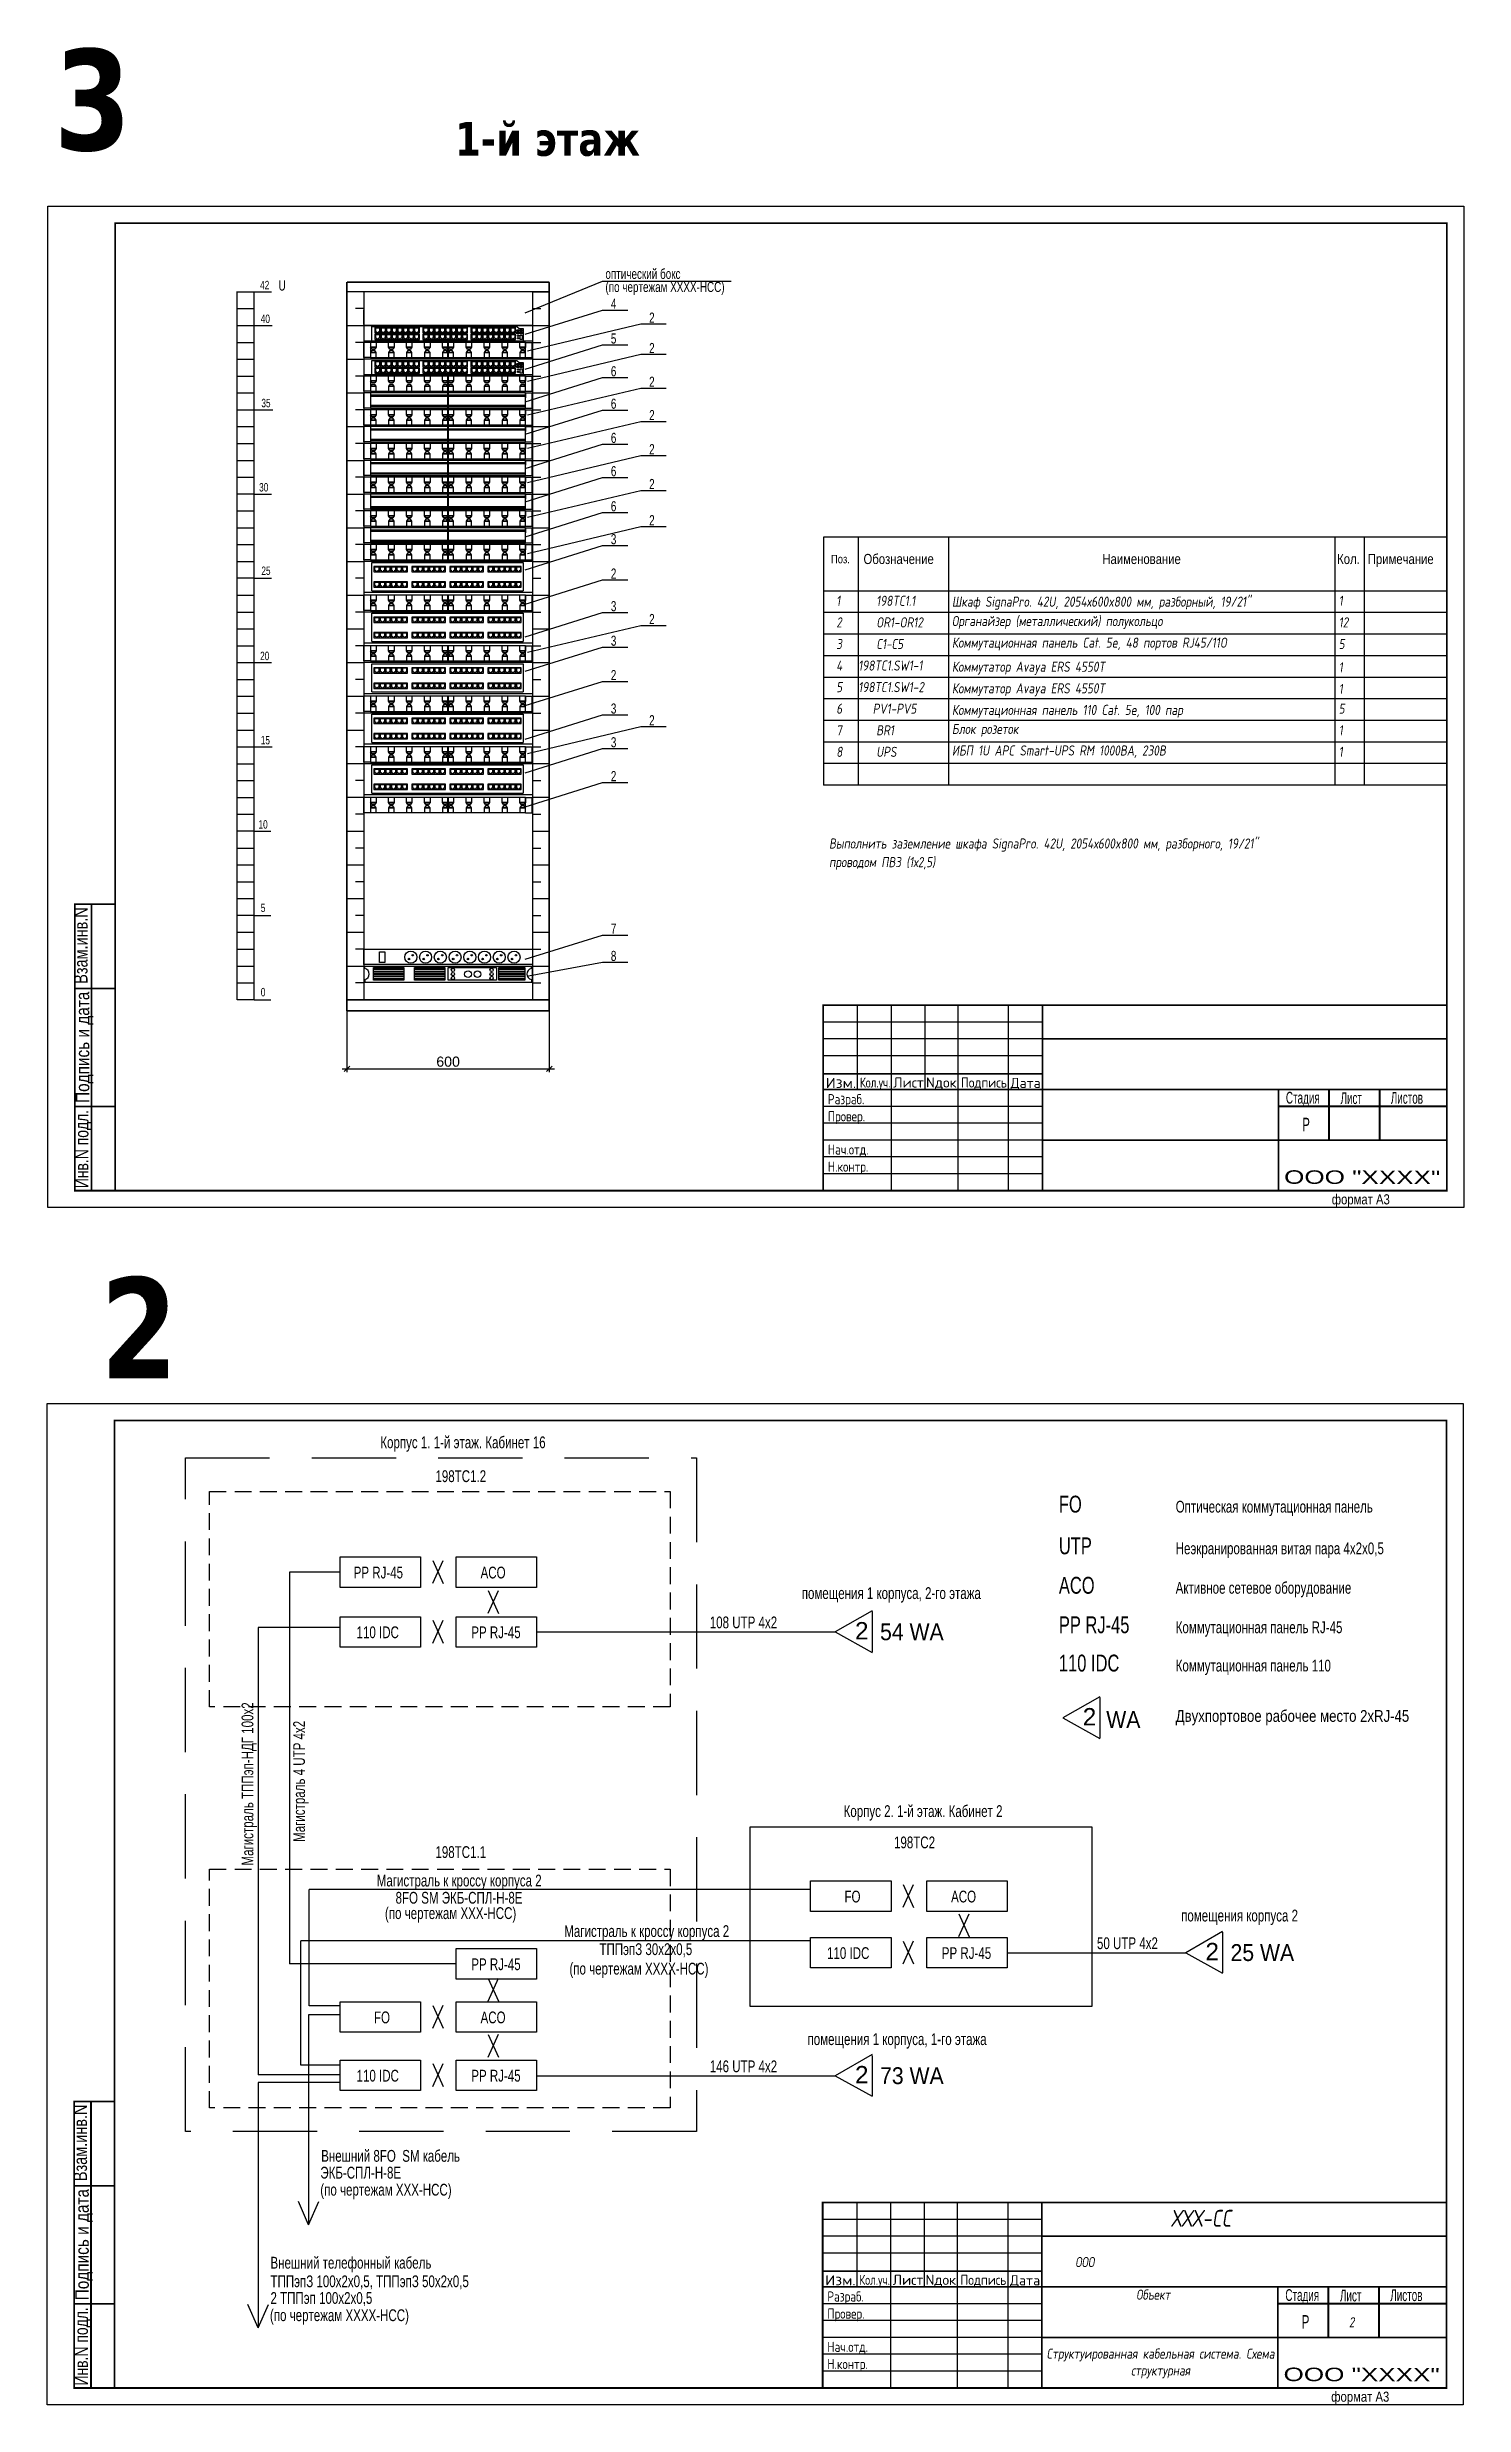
# Model space of a CAD drawing. Header units: millimetres. Extents: x -466220 to -232124, y 35058 to 70175.
# Drawn here: x -233200 to -232780, y 35058 to 35757 of the extents above; entities that cross this region are included whole.
import ezdxf
from ezdxf.enums import TextEntityAlignment as Align

# ---------------------------------------------------------------- set-up
doc = ezdxf.new("R2010")
doc.units = ezdxf.units.MM
doc.linetypes.add('DASHDOT2', pattern=[12.7, 6.35, -3.175, 0, -3.175])
doc.linetypes.add('DASHED2', pattern=[0.375, 0.25, -0.125])
doc.layers.get('Defpoints').update_dxf_attribs({"color": 111})
for name, color, linetype in [('01СКС', 7, 'Continuous'), ('BBONE', 7, 'DASHED2'), ('RACK', 7, 'Continuous'), ('sheet', 7, 'Continuous'), ('ПОЖАРНЫЙ', 10, 'Continuous')]:
    doc.layers.add(name, color=color, linetype=linetype)
doc.layers.add('Бетон', color=3, linetype='Continuous', lineweight=30)
doc.styles.add('GOST 2.304', font='cs_gost2304.shx', dxfattribs={"oblique": 9, "height": 3})
doc.styles.add('my', font='verdanab.ttf', dxfattribs={"width": 0.8, "height": 5})
doc.styles.get("Standard").update_dxf_attribs({"font": 'arial.ttf'})

msp = doc.modelspace()

# ---------------------------------------------------------------- texts
for s, height, width, p in [('оптический бокс', 3, 0.7, (-233034.91, 35688.39)), ('42', 2.5, 0.7, (-233137.32, 35685.31)), ('U', 3, 0.7, (-233131.86, 35684.94)), ('(по чертежам ХХХХ-НСС)', 3, 0.7, (-233034.91, 35684.51)), ('4', 3, 0.7, (-233033.3, 35679.53)), ('40', 2.5, 0.7, (-233137.13, 35675.31)), ('2', 3, 0.7, (-233021.94, 35675.4)), ('5', 3, 0.7, (-233033.3, 35669.21)), ('2', 3, 0.7, (-233021.94, 35666.39)), ('6', 3, 0.7, (-233033.3, 35659.49)), ('2', 3, 0.7, (-233021.94, 35656.39)), ('35', 2.5, 0.7, (-233136.95, 35650.31)), ('6', 3, 0.7, (-233033.3, 35649.87)), ('2', 3, 0.7, (-233021.94, 35646.49)), ('6', 3, 0.7, (-233033.3, 35639.73)), ('2', 3, 0.7, (-233021.94, 35636.37)), ('30', 2.5, 0.7, (-233137.62, 35625.32)), ('6', 3, 0.7, (-233033.3, 35629.85)), ('2', 3, 0.7, (-233021.94, 35626.05)), ('6', 3, 0.7, (-233033.3, 35619.44)), ('3', 3, 0.7, (-233033.3, 35609.67)), ('2', 3, 0.7, (-233021.94, 35615.3)), ('25', 2.5, 0.7, (-233136.95, 35600.57)), ('2', 3, 0.7, (-233033.3, 35599.48)), ('3', 3, 0.7, (-233033.3, 35589.8)), ('2', 3, 0.7, (-233021.94, 35586)), ('20', 2.5, 0.7, (-233137.32, 35575.31)), ('3', 3, 0.7, (-233033.3, 35579.57)), ('2', 3, 0.7, (-233033.3, 35569.37)), ('3', 3, 0.7, (-233033.3, 35559.44)), ('2', 3, 0.7, (-233021.94, 35555.97)), ('15', 2.5, 0.7, (-233137.13, 35550.31)), ('3', 3, 0.7, (-233033.3, 35549.44)), ('2', 3, 0.7, (-233033.3, 35539.39)), ('10', 2.5, 0.7, (-233137.8, 35525.32)), ('5', 2.5, 0.7, (-233137.13, 35500.57)), ('7', 3, 0.7, (-233033.3, 35494.15)), ('8', 3, 0.7, (-233033.3, 35486.06)), ('0', 2.5, 0.7, (-233137.13, 35475.57)), ('Корпус 1. 1-й этаж. Кабинет 16', 3.5, 0.7, (-233101.68, 35341.53)), ('198ТС1.2', 3.5, 0.7, (-233085.33, 35331.49)), ('FO', 5, 0.7, (-232900.42, 35322.45)), ('Оптическая коммутационная панель', 3.5, 0.7, (-232865.78, 35322.45)), ('UTP', 5, 0.7, (-232900.42, 35310.07)), ('Неэкранированная витая пара 4х2х0,5', 3.5, 0.7, (-232865.78, 35310.07)), ('PP RJ-45', 3.5, 0.7, (-233109.58, 35302.9)), ('АСО', 3.5, 0.7, (-233071.94, 35302.9)), ('помещения 1 корпуса, 2-го этажа', 3.5, 0.7, (-232976.69, 35296.8)), ('ACO', 5, 0.7, (-232900.42, 35298.37)), ('Активное сетевое оборудование', 3.5, 0.7, (-232865.78, 35298.37)), ('108 UTP 4х2', 3.5, 0.7, (-233003.96, 35288.11)), ('PP RJ-45', 5, 0.7, (-232900.42, 35286.66)), ('110 IDC', 3.5, 0.7, (-233108.72, 35285.18)), ('PP RJ-45', 3.5, 0.7, (-233074.7, 35285.18)), ('54 WA', 5, 0.9, (-232953.45, 35284.58)), ('Коммутационная панель RJ-45', 3.5, 0.7, (-232865.78, 35286.66)), ('110 IDC', 5, 0.7, (-232900.42, 35275.3)), ('Коммутационная панель 110', 3.5, 0.7, (-232865.78, 35275.3)), ('WA', 5, 0.9, (-232886.37, 35258.56)), ('Двухпортовое рабочее место 2хRJ-45', 3.5, 0.8, (-232865.78, 35260.36)), ('Корпус 2. 1-й этаж. Кабинет 2', 3.5, 0.7, (-232964.27, 35232.13)), ('198ТС1.1', 3.5, 0.7, (-233085.33, 35219.98)), ('198TC2', 3.5, 0.7, (-232949.32, 35222.85)), ('Магистраль к кроссу корпуса 2', 3.5, 0.7, (-233102.73, 35211.54)), ('8FO SM ЭКБ-СПЛ-Н-8Е', 3.5, 0.7, (-233097.15, 35206.43)), ('FO', 3.5, 0.7, (-232964.01, 35206.79)), ('АСО', 3.5, 0.7, (-232932.39, 35206.79)), ('(по чертежам ХХХ-НСС)', 3.5, 0.7, (-233100.3, 35201.87)), ('Магистраль к кроссу корпуса 2', 3.5, 0.7, (-233047.11, 35196.55)), ('помещения корпуса 2', 3.5, 0.7, (-232864.17, 35201.15)), ('ТППэпЗ 30х2х0,5', 3.5, 0.7, (-233036.68, 35191.18)), ('110 IDC', 3.5, 0.7, (-232969.18, 35190.02)), ('PP RJ-45', 3.5, 0.7, (-232935.15, 35190.02)), ('50 UTP 4х2', 3.5, 0.7, (-232889.12, 35192.95)), ('25 WA', 5, 0.9, (-232849.51, 35189.42)), ('PP RJ-45', 3.5, 0.7, (-233074.7, 35186.7)), ('(по чертежам ХХХХ-НСС)', 3.5, 0.7, (-233045.58, 35185.41)), ('FO', 3.5, 0.7, (-233103.55, 35170.94)), ('АСО', 3.5, 0.7, (-233071.94, 35170.94)), ('помещения 1 корпуса, 1-го этажа', 3.5, 0.7, (-232974.98, 35164.49)), ('146 UTP 4х2', 3.5, 0.7, (-233003.96, 35156.43)), ('73 WA', 5, 0.9, (-232953.45, 35152.9)), ('110 IDC', 3.5, 0.7, (-233108.72, 35153.65)), ('PP RJ-45', 3.5, 0.7, (-233074.7, 35153.65)), ('Внешний 8FO  SM кабель', 3.5, 0.7, (-233119.21, 35129.87)), ('ЭКБ-СПЛ-Н-8Е', 3.5, 0.7, (-233119.46, 35124.89)), ('(по чертежам ХХХ-НСС)', 3.5, 0.7, (-233119.47, 35119.83)), ('Внешний телефонный кабель', 3.5, 0.7, (-233134.25, 35098.17)), ('ТППэпЗ 100х2х0,5, ТППэпЗ 50х2х0,5', 3.5, 0.7, (-233134.25, 35092.66)), ('2 ТППэп 100х2х0,5', 3.5, 0.7, (-233134.25, 35087.71)), ('(по чертежам ХХХХ-НСС)', 3.5, 0.7, (-233134.41, 35082.6))]:
    msp.add_text(s, height=height, dxfattribs=dict(width=width)).set_placement(p)
at = {"ltscale": 0.53, "width": 0.8}
for s, height, p in [('Поз.', 2.5, (-232968.02, 35604.04)), ('Обозначение', 3, (-232958.36, 35603.81)), ('Наименование', 3, (-232887.53, 35603.81)), ('Кол.', 3, (-232817.88, 35603.81)), ('Примечание', 3, (-232808.79, 35603.81))]:
    msp.add_text(s, height=height, dxfattribs=at).set_placement(p)
at = {"ltscale": 0.53, "style": 'GOST 2.304', "oblique": 9}
for s, p in [('1', (-232966.44, 35591.4)), ('198TC1.1', (-232954.58, 35591.4)), ('Шкаф SignaPro. 42U, 2054х600x800 мм, разборный, 19/21"', (-232932.13, 35591.15)), ('1', (-232817.43, 35591.4)), ('2', (-232966.44, 35585)), ('OR1-OR12', (-232954.58, 35585)), ('Органайзер (металлический) полукольцо', (-232932.13, 35585.4)), ('12', (-232817.43, 35585)), ('3', (-232966.44, 35578.6)), ('C1-С5', (-232954.58, 35578.6)), ('Коммутационная панель Cat. 5e, 48 портов RJ45/11O', (-232932.13, 35579)), ('5', (-232817.43, 35578.6)), ('4', (-232966.44, 35572.2)), ('198TC1.SW1-1', (-232959.91, 35572.2)), ('Коммутатор Avaya ERS 4550T', (-232932.13, 35571.84)), ('1', (-232817.43, 35571.68)), ('5', (-232966.44, 35565.8)), ('198TC1.SW1-2', (-232959.91, 35565.8)), ('Коммутатор Avaya ERS 4550T', (-232932.13, 35565.44)), ('1', (-232817.43, 35565.28)), ('6', (-232966.44, 35559.4)), ('PV1-PV5', (-232955.63, 35559.4)), ('Коммутационная панель 110 Cat. 5e, 100 пар', (-232932.13, 35559.04)), ('Блок розеток', (-232932.13, 35553.4)), ('5', (-232817.43, 35559.4)), ('8', (-232966.44, 35546.6)), ('7', (-232966.44, 35553)), ('BR1', (-232954.58, 35553)), ('UPS', (-232954.58, 35546.6)), ('ИБП 1U APC Smart-UPS RM 1000ВА, 230В', (-232932.13, 35547)), ('1', (-232817.43, 35553)), ('1', (-232817.43, 35546.6)), ('Выполнить заземление шкафа SignaPro. 42U, 2054х600x800 мм, разборного, 19/21"', (-232968.57, 35519.41)), ('проводом ПВ3 (1х2,5)', (-232968.57, 35513.89))]:
    msp.add_text(s, height=3, dxfattribs=at).set_placement(p)
at = {"width": 0.7}
for s, p in [('Магистраль ТППэп-НДГ 100х2', (-233139.33, 35217.75)), ('Магистраль 4 UTP 4x2', (-233124.02, 35224.76))]:
    msp.add_text(s, height=3.5, rotation=90, dxfattribs=at).set_placement(p)
at = {"style": 'GOST 2.304', "oblique": 9}
for s, height, p in [('ХХХ-CC', 5, (-232867.18, 35110.6)), ('ООО', 3, (-232895.57, 35098.62))]:
    msp.add_text(s, height=height, dxfattribs=at).set_placement(p)
at = {"color": 0, "style": 'GOST 2.304', "oblique": 9}
msp.add_text('2', height=3, dxfattribs=at).set_placement((-232814.4, 35080.77))
at = {"insert": (-233081.57, 35456.18), "char_height": 3, "attachment_point": 5}
msp.add_mtext('600', dxfattribs=at)
at = {"ltscale": 100, "insert": (-232904.79, 35091.96), "char_height": 3, "width": 68.5302, "attachment_point": 1, "line_spacing_factor": 0.9, "style": 'GOST 2.304'}
msp.add_mtext('\\pi27.293;Объект', dxfattribs=at)
at = {"ltscale": 100, "insert": (-232870.25, 35070.05), "char_height": 3, "width": 67.8461, "attachment_point": 5, "style": 'GOST 2.304'}
msp.add_mtext('Структуированная кабельная система. Схема структурная', dxfattribs=at)
at = {"color": 7, "linetype": 'Continuous'}
for p in [(-232958.88, 35284.8), (-232891.34, 35259.29), (-232854.94, 35189.64), (-232958.88, 35153.12)]:
    msp.add_attdef('2', text='HC', height=5.161, dxfattribs=at).set_placement(p, align=Align.CENTER)
at = {"layer": 'Defpoints', "color": 2, "ltscale": 0.53, "style": 'my', "width": 0.8}
for s, p in [('3', (-233198.46, 35726.59)), ('2', (-233184.67, 35362.22))]:
    msp.add_text(s, height=30, dxfattribs=at).set_placement(p)
at = {"layer": 'ПОЖАРНЫЙ', "ltscale": 0.53, "style": 'my', "width": 0.8}
msp.add_text('1-й этаж', height=10, dxfattribs=at).set_placement((-233079.52, 35724.9))

# ---------------------------------------------------------------- blocks, each defined once
blk = doc.blocks.new('*U39')
for p, q in [((0, 297), (420, 297)), ((0, 0), (0, 297)), ((420, 297), (420, 0)), ((420, 0), (0, 0))]:
    blk.add_line(p, q)
at = {"const_width": 0.5}
for points in [[(415, 5), (415, 292), (20, 292), (20, 5), (415, 5)], [(8, 5), (13, 5), (13, 90), (8, 90)]]:
    blk.add_lwpolyline(points, close=True, dxfattribs=at)
for points, const_width in [([(13, 90), (20, 90)], 0.5), ([(8, 65), (20, 65)], 0.5), ([(230, 5), (230, 60), (415, 60)], 0.5), ([(295, 5), (295, 60)], 0.5), ([(295, 50.01), (415, 50.01)], 0.5), ([(230, 39.65), (295, 39.65)], 0.5), ([(230, 35), (415, 35)], 0.5), ([(365, 5), (365, 35)], 0.5), ([(380, 35), (380, 20)], 0.6), ([(395, 35), (395, 20)], 0.6), ([(8, 30), (20, 30)], 0.5), ([(365, 30), (415, 30)], 0.6), ([(295, 20), (415, 20)], 0.5), ([(13, 5), (20, 5)], 0.5)]:
    blk.add_lwpolyline(points, dxfattribs=dict(const_width=const_width))
for points in [[(240.21, 35), (240.21, 60)], [(250.22, 5), (250.22, 60)], [(260.23, 35), (260.23, 60)], [(270, 5), (270, 60)], [(285, 5), (285, 60)], [(295, 55), (230, 55)], [(295, 50), (230, 50)], [(295, 45), (230, 45)], [(295, 30), (230, 30)], [(295, 25), (230, 25)], [(295, 20), (230, 20)], [(295, 15), (230, 15)], [(295, 10), (230, 10)]]:
    blk.add_lwpolyline(points)
for s, rotation, width, p, p2 in [('Взам.инв.N', 90, 0.768053, (11.81, 66.37), (11.81, 89.07)), ('Подпись и дата', 90, 0.815322, (12.33, 31.02), (12.33, 64.04)), ('Инв.N подл.', 90, 0.739047, (12.07, 5.73), (12.07, 28.95)), ('ООО "ХХХХ"', 359.85875, 1.383625, (366.69, 7.05), (413, 6.93))]:
    blk.add_text(s, height=4, rotation=rotation, dxfattribs=dict(width=width)).set_placement(p, p2, align=Align.FIT)
at = {"style": 'GOST 2.304'}
for s, width, p, p2 in [('Изм.', 1.185621, (230.73, 35.46), (239.8, 35.46)), ('Кол.уч.', 0.703101, (240.88, 35.58), (249.95, 35.58)), ('Лист', 0.982344, (250.79, 35.58), (259.87, 35.58)), ('Nдок', 1.043678, (260.49, 35.58), (269.57, 35.58)), ('Подпись', 0.903483, (270.86, 35.58), (284.48, 35.58)), ('Дата', 0.8657, (285.55, 35.46), (294.51, 35.46))]:
    blk.add_text(s, height=3, dxfattribs=dict(at, width=width)).set_placement(p, p2, align=Align.FIT)
for s, p in [('Разраб.', (231.38, 30.64)), ('Провер.', (231.38, 25.57)), ('Нач.отд.', (231.38, 15.71)), ('Н.контр.', (231.38, 10.62))]:
    blk.add_text(s, height=3, dxfattribs=at).set_placement(p)
for s, height, width, p in [('Стадия', 3.5, 0.6, (367.23, 30.82)), ('Лист', 3.5, 0.6, (383.42, 30.69)), ('Листов', 3.5, 0.6, (398.34, 30.78)), ('Р', 4, 0.6, (372.1, 22.64)), ('формат А3', 3, 0.8, (380.83, 0.93))]:
    blk.add_text(s, height=height, dxfattribs=dict(width=width)).set_placement(p)
blk = doc.blocks.new('AP-_ANSCHLUSSDOSE___1_PORT', base_point=(39.334812, 265))
at = {"layer": 'RACK', "color": 7, "linetype": 'Continuous'}
for points in [[(41.413621, 267.172968), (37.363636, 267.172968), (37.363636, 263.301551), (41.413621, 263.301551)], [(40.363636, 264.4924), (41.063636, 264.4924), (41.063636, 266.7364), (37.863636, 266.7364), (37.863636, 264.4924), (38.413636, 264.4924), (38.413636, 263.9314), (39.09697, 263.9314), (39.09697, 263.619733), (39.74697, 263.619733), (39.74697, 263.946983), (40.363636, 263.9314)]]:
    blk.add_lwpolyline(points, close=True, dxfattribs=at)
blk = doc.blocks.new('SW 1')
at = {"linetype": 'Continuous'}
for p, q in [((1691.73, 1776.61), (1647.7, 1776.61)), ((1647.7, 1776.61), (1647.7, 1772.6)), ((1691.73, 1776.61), (1691.73, 1772.6)), ((1647.7, 1772.6), (1691.73, 1772.6))]:
    blk.add_line(p, q, dxfattribs=at)
at = {"ltscale": 100}
for points in [[(1687.69, 1775.5), (1688.26, 1775.5), (1688.26, 1775.09), (1687.69, 1775.09)], [(1687.69, 1774.89), (1688.26, 1774.89), (1688.26, 1774.48), (1687.69, 1774.48)], [(1688.52, 1775.5), (1689.09, 1775.5), (1689.09, 1775.09), (1688.52, 1775.09)], [(1688.52, 1774.89), (1689.09, 1774.89), (1689.09, 1774.48), (1688.52, 1774.48)], [(1688.54, 1774.12), (1689.07, 1774.12), (1689.07, 1773), (1688.54, 1773)]]:
    blk.add_lwpolyline(points, close=True, dxfattribs=at)
for centre in [(1687.94, 1773.94), (1687.94, 1773.29)]:
    blk.add_circle(centre, 0.186, dxfattribs=at)
at = {"layer": 'RACK'}
for p, q in [((1649.78, 1776.32), (1687.65, 1776.32)), ((1649.78, 1772.6), (1649.78, 1776.32)), ((1687.65, 1776.32), (1688.3, 1775.8)), ((1688.3, 1775.8), (1689.36, 1775.8)), ((1689.36, 1775.8), (1689.36, 1772.6))]:
    blk.add_line(p, q, dxfattribs=at)
at = {"layer": 'RACK', "xscale": 0.3599999999996726, "yscale": 0.3599999999996726, "zscale": 0.3599999999996726}
for p in [(1651.28, 1775.27), (1651.28, 1773.57), (1652.74, 1775.27), (1652.74, 1773.57), (1654.2, 1775.27), (1654.2, 1773.57), (1655.66, 1775.27), (1655.66, 1773.57), (1657.12, 1775.27), (1657.12, 1773.57), (1658.57, 1775.27), (1658.57, 1773.57), (1660.03, 1775.27), (1660.03, 1773.57), (1661.49, 1775.27), (1661.49, 1773.57), (1663.85, 1775.27), (1663.85, 1773.57), (1665.3, 1775.27), (1665.3, 1773.57), (1666.76, 1775.27), (1666.76, 1773.57), (1668.22, 1775.27), (1668.22, 1773.57), (1669.68, 1775.27), (1669.68, 1773.57), (1671.14, 1775.27), (1671.14, 1773.57), (1672.59, 1775.27), (1672.59, 1773.57), (1674.05, 1775.27), (1674.05, 1773.57), (1676.41, 1775.27), (1676.41, 1773.57), (1677.86, 1775.27), (1677.86, 1773.57), (1679.32, 1775.27), (1679.32, 1773.57), (1680.78, 1775.27), (1680.78, 1773.57), (1682.24, 1775.27), (1682.24, 1773.57), (1683.7, 1775.27), (1683.7, 1773.57), (1685.15, 1775.27), (1685.15, 1773.57), (1686.61, 1775.27), (1686.61, 1773.57)]:
    blk.add_blockref('AP-_ANSCHLUSSDOSE___1_PORT', p, dxfattribs=at)
blk = doc.blocks.new('организатор кабеля')
at = {"color": 7, "linetype": 'Continuous'}
for p, q in [((19.43, 0), (-19.49, 0)), ((-19.49, 0), (-19.49, -3.82)), ((-18.11, 0), (-18.11, -1.24)), ((-14.95, -1.24), (-14.95, 0)), ((-13.57, 0), (-13.57, -1.24)), ((-10.46, -1.24), (-10.46, 0)), ((-9.08, 0), (-9.08, -1.24)), ((-5.93, -1.24), (-5.93, 0)), ((-4.54, 0), (-4.54, -1.24)), ((-1.43, -1.24), (-1.43, 0)), ((-0.05, -3.82), (-0.05, 0)), ((-0.05, 0), (-0.05, -1.24)), ((0, 0), (0, -3.82)), ((0, -1.24), (0, 0)), ((1.38, 0), (1.38, -1.24)), ((4.54, -1.24), (4.54, 0)), ((5.92, 0), (5.92, -1.24)), ((9.03, -1.24), (9.03, 0)), ((10.41, 0), (10.41, -1.24)), ((13.56, -1.24), (13.56, 0)), ((14.94, 0), (14.94, -1.24)), ((18.05, -1.24), (18.05, 0)), ((19.43, -3.82), (19.43, 0)), ((19.43, 0), (19.43, -1.24)), ((-19.14, -1.74), (-19.49, -1.24)), ((-19.49, -1.24), (-18.11, -1.24)), ((-18.11, -1.24), (-19.49, -1.24)), ((-19.14, -2.09), (-19.49, -2.58)), ((-19.49, -2.58), (-18.11, -2.58)), ((-18.11, -2.58), (-19.49, -2.58)), ((-19.49, -3.82), (19.43, -3.82)), ((-18.45, -1.74), (-19.14, -1.74)), ((-18.45, -2.09), (-19.14, -2.09)), ((-18.11, -1.24), (-18.45, -1.74)), ((-18.11, -2.58), (-18.45, -2.09)), ((-18.11, -3.82), (-18.11, -2.58)), ((-14.95, -1.24), (-13.57, -1.24)), ((-14.61, -1.74), (-14.95, -1.24)), ((-13.57, -1.24), (-14.95, -1.24)), ((-14.61, -2.09), (-14.95, -2.58)), ((-14.95, -2.58), (-13.57, -2.58)), ((-14.95, -2.58), (-14.95, -3.82)), ((-13.57, -2.58), (-14.95, -2.58)), ((-13.91, -1.74), (-14.61, -1.74)), ((-13.91, -2.09), (-14.61, -2.09)), ((-13.57, -1.24), (-13.91, -1.74)), ((-13.57, -2.58), (-13.91, -2.09)), ((-13.57, -3.82), (-13.57, -2.58)), ((-10.46, -1.24), (-9.08, -1.24)), ((-10.11, -1.74), (-10.46, -1.24)), ((-9.08, -1.24), (-10.46, -1.24)), ((-10.11, -2.09), (-10.46, -2.58)), ((-10.46, -2.58), (-9.08, -2.58)), ((-10.46, -2.58), (-10.46, -3.82)), ((-9.08, -2.58), (-10.46, -2.58)), ((-9.42, -1.74), (-10.11, -1.74)), ((-9.42, -2.09), (-10.11, -2.09)), ((-9.08, -1.24), (-9.42, -1.74)), ((-9.08, -2.58), (-9.42, -2.09)), ((-9.08, -3.82), (-9.08, -2.58)), ((-5.93, -1.24), (-4.54, -1.24)), ((-5.58, -1.74), (-5.93, -1.24)), ((-4.54, -1.24), (-5.93, -1.24)), ((-5.58, -2.09), (-5.93, -2.58)), ((-5.93, -2.58), (-4.54, -2.58)), ((-5.93, -2.58), (-5.93, -3.82)), ((-4.54, -2.58), (-5.93, -2.58)), ((-4.89, -1.74), (-5.58, -1.74)), ((-4.89, -2.09), (-5.58, -2.09)), ((-4.54, -1.24), (-4.89, -1.74)), ((-4.54, -2.58), (-4.89, -2.09)), ((-4.54, -3.82), (-4.54, -2.58)), ((-1.43, -1.24), (-0.05, -1.24)), ((-1.09, -1.74), (-1.43, -1.24)), ((-0.05, -1.24), (-1.43, -1.24)), ((-1.09, -2.09), (-1.43, -2.58)), ((-1.43, -2.58), (-0.05, -2.58)), ((-1.43, -2.58), (-1.43, -3.82)), ((-0.05, -2.58), (-1.43, -2.58)), ((-0.4, -1.74), (-1.09, -1.74)), ((-0.4, -2.09), (-1.09, -2.09)), ((-0.05, -1.24), (-0.4, -1.74)), ((-0.05, -2.58), (-0.4, -2.09)), ((-0.05, -3.82), (-0.05, -2.58)), ((0, -1.24), (1.38, -1.24)), ((0.35, -1.74), (0, -1.24)), ((1.38, -1.24), (0, -1.24)), ((0.35, -2.09), (0, -2.58)), ((0, -2.58), (1.38, -2.58)), ((0, -2.58), (0, -3.82)), ((1.38, -2.58), (0, -2.58)), ((1.04, -1.74), (0.35, -1.74)), ((1.04, -2.09), (0.35, -2.09)), ((1.38, -1.24), (1.04, -1.74)), ((1.38, -2.58), (1.04, -2.09)), ((1.38, -3.82), (1.38, -2.58)), ((4.54, -1.24), (5.92, -1.24)), ((4.88, -1.74), (4.54, -1.24)), ((5.92, -1.24), (4.54, -1.24)), ((4.88, -2.09), (4.54, -2.58)), ((4.54, -2.58), (5.92, -2.58)), ((4.54, -2.58), (4.54, -3.82)), ((5.92, -2.58), (4.54, -2.58)), ((5.57, -1.74), (4.88, -1.74)), ((5.57, -2.09), (4.88, -2.09)), ((5.92, -1.24), (5.57, -1.74)), ((5.92, -2.58), (5.57, -2.09)), ((5.92, -3.82), (5.92, -2.58)), ((9.03, -1.24), (10.41, -1.24)), ((9.37, -1.74), (9.03, -1.24)), ((10.41, -1.24), (9.03, -1.24)), ((9.37, -2.09), (9.03, -2.58)), ((9.03, -2.58), (10.41, -2.58)), ((9.03, -2.58), (9.03, -3.82)), ((10.41, -2.58), (9.03, -2.58)), ((10.06, -1.74), (9.37, -1.74)), ((10.06, -2.09), (9.37, -2.09)), ((10.41, -1.24), (10.06, -1.74)), ((10.41, -2.58), (10.06, -2.09)), ((10.41, -3.82), (10.41, -2.58)), ((13.56, -1.24), (14.94, -1.24)), ((13.91, -1.74), (13.56, -1.24)), ((14.94, -1.24), (13.56, -1.24)), ((13.91, -2.09), (13.56, -2.58)), ((13.56, -2.58), (14.94, -2.58)), ((13.56, -2.58), (13.56, -3.82)), ((14.94, -2.58), (13.56, -2.58)), ((14.6, -1.74), (13.91, -1.74)), ((14.6, -2.09), (13.91, -2.09)), ((14.94, -1.24), (14.6, -1.74)), ((14.94, -2.58), (14.6, -2.09)), ((14.94, -3.82), (14.94, -2.58)), ((18.05, -1.24), (19.43, -1.24)), ((18.4, -1.74), (18.05, -1.24)), ((19.43, -1.24), (18.05, -1.24)), ((18.4, -2.09), (18.05, -2.58)), ((18.05, -2.58), (19.43, -2.58)), ((18.05, -2.58), (18.05, -3.82)), ((19.43, -2.58), (18.05, -2.58)), ((19.09, -1.74), (18.4, -1.74)), ((19.09, -2.09), (18.4, -2.09)), ((19.43, -1.24), (19.09, -1.74)), ((19.43, -2.58), (19.09, -2.09)), ((19.43, -3.82), (19.43, -2.58))]:
    blk.add_line(p, q, dxfattribs=at)
blk = doc.blocks.new('Организатор')
at = {"layer": '01СКС'}
for p, q in [((1647.71, 1803.7), (1647.71, 1807.68)), ((1649.46, 1807.68), (1647.71, 1807.68)), ((1689.92, 1807.68), (1691.67, 1807.68)), ((1691.67, 1803.7), (1691.67, 1807.68)), ((1649.46, 1803.7), (1647.71, 1803.7)), ((1689.92, 1803.7), (1691.67, 1803.7))]:
    blk.add_line(p, q, dxfattribs=at)
at = {"layer": '01СКС', "xscale": 1.039499999999776, "yscale": 1.039499999999776, "zscale": 1.039499999999776}
blk.add_blockref('организатор кабеля', (1669.72, 1807.68), dxfattribs=at)
blk = doc.blocks.new('upc 1u')
at = {"ltscale": 100}
for p, q in [((0, 0), (50, 0)), ((0.28, -0.77), (0.28, 0)), ((49.72, -0.77), (49.72, 0)), ((0.28, -3.99), (0.28, -4.76)), ((2.85, -0.8), (11.84, -0.8)), ((11.84, -1.06), (2.85, -1.06)), ((2.85, -1.52), (11.84, -1.52)), ((11.84, -1.78), (2.85, -1.78)), ((2.85, -2.23), (11.84, -2.23)), ((11.84, -2.49), (2.85, -2.49)), ((2.85, -2.95), (11.84, -2.95)), ((11.84, -3.2), (2.85, -3.2)), ((2.85, -3.66), (11.84, -3.66)), ((11.84, -3.92), (2.85, -3.92)), ((15.08, -0.8), (24.07, -0.8)), ((24.07, -1.06), (15.08, -1.06)), ((15.08, -1.52), (24.07, -1.52)), ((24.07, -1.78), (15.08, -1.78)), ((15.08, -2.23), (24.07, -2.23)), ((24.07, -2.49), (15.08, -2.49)), ((15.08, -2.95), (24.07, -2.95)), ((24.07, -3.2), (15.08, -3.2)), ((15.08, -3.66), (24.07, -3.66)), ((24.07, -3.92), (15.08, -3.92)), ((40.03, -0.8), (47.77, -0.8)), ((47.77, -1.06), (40.03, -1.06)), ((40.03, -1.52), (47.77, -1.52)), ((47.77, -1.78), (40.03, -1.78)), ((40.03, -2.23), (47.77, -2.23)), ((47.77, -2.49), (40.03, -2.49)), ((40.03, -2.95), (47.77, -2.95)), ((47.77, -3.2), (40.03, -3.2)), ((40.03, -3.66), (47.77, -3.66)), ((47.77, -3.92), (40.03, -3.92)), ((49.72, -3.99), (49.72, -4.76))]:
    blk.add_line(p, q, dxfattribs=at)
for points in [[(0, -4.76), (50, -4.76), (50, 0)], [(0, 0), (0, -4.76)]]:
    blk.add_lwpolyline(points)
at = {"color": 0}
for points in [[(11.84, -0.46), (11.84, -4.18), (2.85, -4.18), (2.85, -0.46)], [(24.07, -0.46), (24.07, -4.18), (15.08, -4.18), (15.08, -0.46)], [(39.38, -0.46), (39.38, -4.18), (24.99, -4.18), (24.99, -0.46)], [(47.77, -0.46), (47.77, -4.18), (40.03, -4.18), (40.03, -0.46)]]:
    blk.add_lwpolyline(points, close=True, dxfattribs=at)
for centre, radius in [((26.44, -1.17), 0.5), ((26.44, -2.38), 0.5), ((26.44, -3.56), 0.5), ((30.91, -2.42), 1), ((33.73, -2.42), 1), ((37.9, -1.17), 0.5), ((37.9, -2.38), 0.5), ((37.9, -3.56), 0.5)]:
    blk.add_circle(centre, radius, dxfattribs=at)
for centre, start, end in [((0, -2.38), 279.91147, 80.08853), ((50, -2.38), 99.91147, 260.08853)]:
    blk.add_arc(centre, 1.63, start, end, dxfattribs=at)
blk = doc.blocks.new('патч пан 48 п')
at = {"linetype": 'Continuous'}
for p, q in [((49.99, 0), (0, 0)), ((0, 0), (0, -9.12)), ((49.99, 0), (49.99, -9.12)), ((0, -9.12), (49.99, -9.12))]:
    blk.add_line(p, q, dxfattribs=at)
at = {"ltscale": 100}
blk.add_line((2.36, -8.71), (47.31, -8.71), dxfattribs=at)
at = {"layer": 'RACK'}
for p, q in [((2.36, -0.33), (47.31, -0.33)), ((2.36, -8.71), (2.36, -0.33)), ((47.31, -0.33), (47.31, -8.71))]:
    blk.add_line(p, q, dxfattribs=at)
at = {"layer": 'RACK', "xscale": 0.4087799999979325, "yscale": 0.4087799999979325, "zscale": 0.4087799999979325}
for p in [(3.82, -2.4), (3.82, -6.96), (5.48, -2.4), (5.48, -6.96), (7.13, -2.4), (7.13, -6.96), (8.79, -2.4), (8.79, -6.96), (10.44, -2.4), (10.44, -6.96), (12.1, -2.4), (12.1, -6.96), (15.07, -2.4), (15.07, -6.96), (16.73, -2.4), (16.73, -6.96), (18.38, -2.4), (18.38, -6.96), (20.04, -2.4), (20.04, -6.96), (21.69, -2.4), (21.69, -6.96), (23.35, -2.4), (23.35, -6.96), (26.32, -2.4), (26.32, -6.96), (27.98, -2.4), (27.98, -6.96), (29.63, -2.4), (29.63, -6.96), (31.29, -2.4), (31.29, -6.96), (32.94, -2.4), (32.94, -6.96), (34.6, -2.4), (34.6, -6.96), (37.57, -2.4), (37.57, -6.96), (39.23, -2.4), (39.23, -6.96), (40.88, -2.4), (40.88, -6.96), (42.54, -2.4), (42.54, -6.96), (44.19, -2.4), (44.19, -6.96), (45.85, -2.4), (45.85, -6.96)]:
    blk.add_blockref('AP-_ANSCHLUSSDOSE___1_PORT', p, dxfattribs=at)
blk = doc.blocks.new('110 IDC')
for p, q in [((0, -4.51), (0, 0)), ((1.99, 0), (0, 0)), ((47.93, 0), (49.92, 0)), ((49.92, -4.51), (49.92, 0)), ((1.99, -4.51), (0, -4.51)), ((1.99, -0.61), (24.93, -0.61)), ((1.99, -0.96), (24.93, -0.96)), ((1.99, -3.68), (24.93, -3.68)), ((1.99, -4.04), (24.93, -4.04)), ((24.99, -0.61), (47.93, -0.61)), ((24.99, -0.96), (47.93, -0.96)), ((24.99, -3.68), (47.93, -3.68)), ((24.99, -4.04), (47.93, -4.04)), ((47.93, -4.51), (49.92, -4.51))]:
    blk.add_line(p, q)
at = {"color": 7, "linetype": 'Continuous'}
for p, q in [((47.93, 0), (1.99, 0)), ((1.99, 0), (1.99, -4.51)), ((24.93, -4.51), (24.93, 0)), ((24.93, 0), (24.93, -1.47)), ((24.99, 0), (24.99, -4.51)), ((24.99, -1.47), (24.99, 0)), ((47.93, -4.51), (47.93, 0)), ((47.93, 0), (47.93, -1.47)), ((1.99, -4.51), (47.93, -4.51)), ((24.93, -4.51), (24.93, -3.04)), ((24.99, -3.04), (24.99, -4.51)), ((47.93, -4.51), (47.93, -3.04))]:
    blk.add_line(p, q, dxfattribs=at)
for centre in [(2.43, -0.8), (2.43, -3.87), (2.84, -0.8), (2.84, -3.87), (3.24, -0.8), (3.24, -3.87), (3.64, -0.8), (3.64, -3.87), (4.07, -0.8), (4.07, -3.87), (4.47, -0.8), (4.47, -3.87), (4.85, -0.8), (4.85, -3.87), (5.26, -0.8), (5.26, -3.87), (5.75, -0.8), (5.75, -3.87), (6.16, -0.8), (6.16, -3.87), (7.02, -0.8), (7.02, -3.87), (7.42, -0.8), (7.42, -3.87), (7.82, -0.8), (7.82, -3.87), (8.23, -0.8), (8.23, -3.87), (8.65, -0.8), (8.65, -3.87), (9.06, -0.8), (9.06, -3.87), (9.44, -0.8), (9.44, -3.87), (9.84, -0.8), (9.84, -3.87), (10.33, -0.8), (10.33, -3.87), (10.74, -0.8), (10.74, -3.87), (11.6, -0.8), (11.6, -3.87), (12.01, -0.8), (12.01, -3.87), (12.4, -0.8), (12.4, -3.87), (12.81, -0.8), (12.81, -3.87), (13.24, -0.8), (13.24, -3.87), (13.64, -0.8), (13.64, -3.87), (14.02, -0.8), (14.02, -3.87), (14.43, -0.8), (14.43, -3.87), (14.92, -0.8), (14.92, -3.87), (15.32, -0.8), (15.32, -3.87), (16.19, -0.8), (16.19, -3.87), (16.59, -0.8), (16.59, -3.87), (16.99, -0.8), (16.99, -3.87), (17.4, -0.8), (17.4, -3.87), (17.82, -0.8), (17.82, -3.87), (18.23, -0.8), (18.23, -3.87), (18.61, -0.8), (18.61, -3.87), (19.01, -0.8), (19.01, -3.87), (19.5, -0.8), (19.5, -3.87), (19.91, -0.8), (19.91, -3.87), (20.79, -0.8), (20.79, -3.87), (21.19, -0.8), (21.19, -3.87), (21.59, -0.8), (21.59, -3.87), (22, -0.8), (22, -3.87), (22.42, -0.8), (22.42, -3.87), (22.83, -0.8), (22.83, -3.87), (23.21, -0.8), (23.21, -3.87), (23.61, -0.8), (23.61, -3.87), (24.1, -0.8), (24.1, -3.87), (24.51, -0.8), (24.51, -3.87), (25.43, -0.8), (25.43, -3.87), (25.84, -0.8), (25.84, -3.87), (26.24, -0.8), (26.24, -3.87), (26.64, -0.8), (26.64, -3.87), (27.07, -0.8), (27.07, -3.87), (27.48, -0.8), (27.48, -3.87), (27.85, -0.8), (27.85, -3.87), (28.26, -0.8), (28.26, -3.87), (28.75, -0.8), (28.75, -3.87), (29.16, -0.8), (29.16, -3.87), (30.02, -0.8), (30.02, -3.87), (30.43, -0.8), (30.43, -3.87), (30.82, -0.8), (30.82, -3.87), (31.23, -0.8), (31.23, -3.87), (31.65, -0.8), (31.65, -3.87), (32.06, -0.8), (32.06, -3.87), (32.44, -0.8), (32.44, -3.87), (32.84, -0.8), (32.84, -3.87), (33.34, -0.8), (33.34, -3.87), (33.74, -0.8), (33.74, -3.87), (34.6, -0.8), (34.6, -3.87), (35.01, -0.8), (35.01, -3.87), (35.41, -0.8), (35.41, -3.87), (35.81, -0.8), (35.81, -3.87), (36.24, -0.8), (36.24, -3.87), (36.65, -0.8), (36.65, -3.87), (37.02, -0.8), (37.02, -3.87), (37.43, -0.8), (37.43, -3.87), (37.92, -0.8), (37.92, -3.87), (38.33, -0.8), (38.33, -3.87), (39.19, -0.8), (39.19, -3.87), (39.6, -0.8), (39.6, -3.87), (39.99, -0.8), (39.99, -3.87), (40.4, -0.8), (40.4, -3.87), (40.82, -0.8), (40.82, -3.87), (41.23, -0.8), (41.23, -3.87), (41.61, -0.8), (41.61, -3.87), (42.01, -0.8), (42.01, -3.87), (42.51, -0.8), (42.51, -3.87), (42.91, -0.8), (42.91, -3.87), (43.79, -0.8), (43.79, -3.87), (44.2, -0.8), (44.2, -3.87), (44.59, -0.8), (44.59, -3.87), (45, -0.8), (45, -3.87), (45.42, -0.8), (45.42, -3.87), (45.83, -0.8), (45.83, -3.87), (46.21, -0.8), (46.21, -3.87), (46.61, -0.8), (46.61, -3.87), (47.11, -0.8), (47.11, -3.87), (47.51, -0.8), (47.51, -3.87)]:
    blk.add_circle(centre, 0.107)

# ---------------------------------------------------------------- linework, layer by layer
at = {"color": 0}
for p, q in [((-233144.32, 35684.57), (-233133.95, 35684.57)), ((-233144.13, 35530.69), (-233144.13, 35684.57)), ((-233139.13, 35530.69), (-233139.13, 35684.57)), ((-233106.57, 35684.62), (-233106.57, 35530.95)), ((-233056.57, 35684.62), (-233056.57, 35530.57)), ((-233144.13, 35679.57), (-233139.13, 35679.57)), ((-233144.13, 35674.57), (-233133.77, 35674.57)), ((-233143.95, 35669.57), (-233138.95, 35669.57)), ((-233143.95, 35664.57), (-233138.95, 35664.57)), ((-233143.95, 35659.57), (-233138.95, 35659.57)), ((-233143.95, 35654.57), (-233138.95, 35654.57)), ((-233143.95, 35649.57), (-233138.95, 35649.57)), ((-233143.95, 35649.57), (-233133.59, 35649.57)), ((-233143.95, 35644.57), (-233138.95, 35644.57)), ((-233143.95, 35639.57), (-233138.95, 35639.57)), ((-233143.95, 35634.57), (-233138.95, 35634.57)), ((-233143.95, 35629.57), (-233138.95, 35629.57)), ((-233138.95, 35624.57), (-233143.95, 35624.57)), ((-233143.95, 35619.57), (-233138.95, 35619.57)), ((-233138.95, 35624.57), (-233133.95, 35624.57)), ((-233143.95, 35614.57), (-233138.95, 35614.57)), ((-233143.95, 35609.57), (-233138.95, 35609.57)), ((-233143.95, 35604.57), (-233138.95, 35604.57)), ((-233138.95, 35599.57), (-233143.95, 35599.57)), ((-233138.95, 35599.57), (-233133.95, 35599.57)), ((-233143.95, 35594.57), (-233138.95, 35594.57)), ((-233143.95, 35589.57), (-233138.95, 35589.57)), ((-233143.95, 35584.57), (-233138.95, 35584.57)), ((-233143.95, 35579.57), (-233138.95, 35579.57)), ((-233144.32, 35574.57), (-233133.95, 35574.57)), ((-233144.13, 35569.57), (-233139.13, 35569.57)), ((-233144.13, 35564.57), (-233139.13, 35564.57)), ((-233144.13, 35559.57), (-233139.13, 35559.57)), ((-233144.13, 35554.57), (-233139.13, 35554.57)), ((-233144.13, 35549.57), (-233139.13, 35549.57)), ((-233144.13, 35549.57), (-233133.77, 35549.57)), ((-233144.13, 35544.57), (-233139.13, 35544.57)), ((-233144.13, 35539.57), (-233139.13, 35539.57)), ((-233144.13, 35534.57), (-233139.13, 35534.57)), ((-233144.13, 35474.57), (-233144.13, 35530.69)), ((-233144.13, 35529.57), (-233139.13, 35529.57)), ((-233139.13, 35474.57), (-233139.13, 35530.69)), ((-233106.57, 35530.95), (-233106.57, 35474.57)), ((-233056.57, 35530.57), (-233056.57, 35474.57)), ((-233139.13, 35524.57), (-233144.13, 35524.57)), ((-233139.13, 35524.57), (-233134.13, 35524.57)), ((-233144.13, 35519.57), (-233139.13, 35519.57)), ((-233144.13, 35514.57), (-233139.13, 35514.57)), ((-233144.13, 35509.57), (-233139.13, 35509.57)), ((-233144.13, 35504.57), (-233139.13, 35504.57)), ((-233139.13, 35499.57), (-233144.13, 35499.57)), ((-233144.13, 35494.57), (-233139.13, 35494.57)), ((-233139.13, 35499.57), (-233134.13, 35499.57)), ((-233144.13, 35489.57), (-233139.13, 35489.57)), ((-233144.13, 35484.57), (-233139.13, 35484.57)), ((-233144.13, 35479.57), (-233139.13, 35479.57)), ((-233139.13, 35474.57), (-233144.13, 35474.57)), ((-233139.13, 35474.57), (-233134.13, 35474.57)), ((-233106.57, 35474.57), (-233111.57, 35474.57)), ((-233056.57, 35474.57), (-233051.57, 35474.57))]:
    msp.add_line(p, q, dxfattribs=at)
for p, q in [((-233111.57, 35532.49), (-233111.57, 35687.41)), ((-233111.57, 35530.31), (-233111.57, 35687.41)), ((-233111.57, 35684.62), (-233051.57, 35684.62)), ((-233106.57, 35684.59), (-233111.57, 35684.59)), ((-233058.7, 35678.34), (-233035.8, 35687.74)), ((-233056.57, 35684.59), (-233051.57, 35684.59)), ((-233051.57, 35532.87), (-233051.57, 35687.41)), ((-233035.8, 35687.74), (-232997.62, 35687.74)), ((-233106.57, 35679.57), (-233109.07, 35679.57)), ((-233058.7, 35671.96), (-233035.8, 35679.16)), ((-233058, 35667.07), (-233024.44, 35675.02)), ((-233056.57, 35679.57), (-233054.07, 35679.57)), ((-233035.8, 35679.16), (-233028.3, 35679.16)), ((-233024.44, 35675.02), (-233016.94, 35675.02)), ((-233111.57, 35674.57), (-233106.57, 35674.57)), ((-233106.57, 35669.57), (-233109.07, 35669.57)), ((-233058.7, 35661.64), (-233035.8, 35668.83)), ((-233056.57, 35674.57), (-233051.57, 35674.57)), ((-233056.57, 35669.57), (-233054.07, 35669.57)), ((-233035.8, 35668.83), (-233028.3, 35668.83)), ((-233111.57, 35664.57), (-233106.57, 35664.57)), ((-233058, 35658.06), (-233024.44, 35666.02)), ((-233056.57, 35664.57), (-233051.57, 35664.57)), ((-233024.44, 35666.02), (-233016.94, 35666.02)), ((-233111.57, 35654.57), (-233106.57, 35654.57)), ((-233106.57, 35659.57), (-233109.07, 35659.57)), ((-233058.7, 35651.92), (-233035.8, 35659.11)), ((-233058, 35648.06), (-233024.44, 35656.01)), ((-233056.57, 35659.57), (-233054.07, 35659.57)), ((-233056.57, 35654.57), (-233051.57, 35654.57)), ((-233035.8, 35659.11), (-233028.3, 35659.11)), ((-233024.44, 35656.01), (-233016.94, 35656.01)), ((-233106.57, 35649.57), (-233109.07, 35649.57)), ((-233058.7, 35642.3), (-233035.8, 35649.5)), ((-233056.57, 35649.57), (-233054.07, 35649.57)), ((-233035.8, 35649.5), (-233028.3, 35649.5)), ((-233111.57, 35644.57), (-233106.57, 35644.57)), ((-233058, 35638.16), (-233024.44, 35646.11)), ((-233056.57, 35644.57), (-233051.57, 35644.57)), ((-233024.44, 35646.11), (-233016.94, 35646.11)), ((-233111.57, 35634.57), (-233106.57, 35634.57)), ((-233106.57, 35639.57), (-233109.07, 35639.57)), ((-233058.7, 35632.16), (-233035.8, 35639.35)), ((-233058, 35628.04), (-233024.44, 35636)), ((-233056.57, 35639.57), (-233054.07, 35639.57)), ((-233056.57, 35634.57), (-233051.57, 35634.57)), ((-233035.8, 35639.35), (-233028.3, 35639.35)), ((-233024.44, 35636), (-233016.94, 35636)), ((-233106.57, 35629.57), (-233109.07, 35629.57)), ((-233058.7, 35622.28), (-233035.8, 35629.48)), ((-233056.57, 35629.57), (-233054.07, 35629.57)), ((-233035.8, 35629.48), (-233028.3, 35629.48)), ((-233111.57, 35624.57), (-233106.57, 35624.57)), ((-233106.57, 35619.57), (-233109.07, 35619.57)), ((-233058.7, 35611.87), (-233035.8, 35619.07)), ((-233058, 35617.72), (-233024.44, 35625.67)), ((-233056.57, 35624.57), (-233051.57, 35624.57)), ((-233056.57, 35619.57), (-233054.07, 35619.57)), ((-233035.8, 35619.07), (-233028.3, 35619.07)), ((-233024.44, 35625.67), (-233016.94, 35625.67)), ((-233111.57, 35614.57), (-233106.57, 35614.57)), ((-233058, 35606.97), (-233024.44, 35614.93)), ((-233056.57, 35614.57), (-233051.57, 35614.57)), ((-233024.44, 35614.93), (-233016.94, 35614.93)), ((-233106.57, 35609.57), (-233109.07, 35609.57)), ((-233058.7, 35602.1), (-233035.8, 35609.29)), ((-233056.57, 35609.57), (-233054.07, 35609.57)), ((-233035.8, 35609.29), (-233028.3, 35609.29)), ((-233111.57, 35604.57), (-233106.57, 35604.57)), ((-233106.57, 35599.57), (-233109.07, 35599.57)), ((-233058.7, 35591.9), (-233035.8, 35599.1)), ((-233056.57, 35604.57), (-233051.57, 35604.57)), ((-233056.57, 35599.57), (-233054.07, 35599.57)), ((-233035.8, 35599.1), (-233028.3, 35599.1)), ((-233111.57, 35594.57), (-233106.57, 35594.57)), ((-233056.57, 35594.57), (-233051.57, 35594.57)), ((-233111.57, 35584.57), (-233106.57, 35584.57)), ((-233106.57, 35589.57), (-233109.07, 35589.57)), ((-233058.7, 35582.23), (-233035.8, 35589.43)), ((-233058, 35577.67), (-233024.44, 35585.62)), ((-233056.57, 35589.57), (-233054.07, 35589.57)), ((-233056.57, 35584.57), (-233051.57, 35584.57)), ((-233035.8, 35589.43), (-233028.3, 35589.43)), ((-233024.44, 35585.62), (-233016.94, 35585.62)), ((-233106.57, 35579.57), (-233109.07, 35579.57)), ((-233058.7, 35571.99), (-233035.8, 35579.19)), ((-233056.57, 35579.57), (-233054.07, 35579.57)), ((-233035.8, 35579.19), (-233028.3, 35579.19)), ((-233111.57, 35574.57), (-233106.57, 35574.57)), ((-233056.57, 35574.57), (-233051.57, 35574.57)), ((-233111.57, 35564.57), (-233106.57, 35564.57)), ((-233106.57, 35569.57), (-233109.07, 35569.57)), ((-233058.7, 35561.8), (-233035.8, 35569)), ((-233056.57, 35569.57), (-233054.07, 35569.57)), ((-233056.57, 35564.57), (-233051.57, 35564.57)), ((-233035.8, 35569), (-233028.3, 35569)), ((-233106.57, 35559.57), (-233109.07, 35559.57)), ((-233058.7, 35551.87), (-233035.8, 35559.06)), ((-233056.57, 35559.57), (-233054.07, 35559.57)), ((-233035.8, 35559.06), (-233028.3, 35559.06)), ((-233111.57, 35554.57), (-233106.57, 35554.57)), ((-233106.57, 35549.57), (-233109.07, 35549.57)), ((-233058, 35547.64), (-233024.44, 35555.6)), ((-233056.57, 35554.57), (-233051.57, 35554.57)), ((-233056.57, 35549.57), (-233054.07, 35549.57)), ((-233024.44, 35555.6), (-233016.94, 35555.6)), ((-233106.57, 35544.57), (-233111.57, 35544.57)), ((-233058.7, 35541.87), (-233035.8, 35549.06)), ((-233051.57, 35544.57), (-233056.57, 35544.57)), ((-233035.8, 35549.06), (-233028.3, 35549.06)), ((-233106.57, 35539.57), (-233109.07, 35539.57)), ((-233058.7, 35531.82), (-233035.8, 35539.02)), ((-233056.57, 35539.57), (-233054.07, 35539.57)), ((-233035.8, 35539.02), (-233028.3, 35539.02)), ((-233106.57, 35534.57), (-233111.57, 35534.57)), ((-233106.57, 35529.57), (-233109.07, 35529.57)), ((-233051.57, 35534.57), (-233056.57, 35534.57)), ((-233056.57, 35529.57), (-233054.07, 35529.57)), ((-233051.57, 35474.57), (-233051.57, 35531.08)), ((-233111.57, 35524.57), (-233106.57, 35524.57)), ((-233056.57, 35524.57), (-233051.57, 35524.57)), ((-233111.57, 35514.57), (-233106.57, 35514.57)), ((-233106.57, 35519.57), (-233109.07, 35519.57)), ((-233056.57, 35519.57), (-233054.07, 35519.57)), ((-233056.57, 35514.57), (-233051.57, 35514.57)), ((-233106.57, 35509.57), (-233109.07, 35509.57)), ((-233056.57, 35509.57), (-233054.07, 35509.57)), ((-233111.57, 35504.57), (-233106.57, 35504.57)), ((-233111.57, 35504.57), (-233106.57, 35504.57)), ((-233056.57, 35504.57), (-233051.57, 35504.57)), ((-233056.57, 35504.57), (-233051.57, 35504.57)), ((-233111.57, 35494.57), (-233106.57, 35494.57)), ((-233111.57, 35494.57), (-233106.57, 35494.57)), ((-233111.57, 35494.57), (-233106.57, 35494.57)), ((-233106.57, 35499.57), (-233109.07, 35499.57)), ((-233058.7, 35486.58), (-233035.8, 35493.77)), ((-233056.57, 35499.57), (-233054.07, 35499.57)), ((-233056.57, 35494.57), (-233051.57, 35494.57)), ((-233056.57, 35494.57), (-233051.57, 35494.57)), ((-233035.8, 35493.77), (-233028.3, 35493.77)), ((-233106.57, 35489.57), (-233109.07, 35489.57)), ((-233056.57, 35489.57), (-233054.07, 35489.57)), ((-233111.57, 35484.57), (-233106.57, 35484.57)), ((-233111.57, 35484.57), (-233106.57, 35484.57)), ((-233111.57, 35484.57), (-233106.57, 35484.57)), ((-233106.57, 35479.57), (-233109.07, 35479.57)), ((-233057.71, 35481.68), (-233035.8, 35485.68)), ((-233056.57, 35484.57), (-233051.57, 35484.57)), ((-233056.57, 35484.57), (-233051.57, 35484.57)), ((-233056.57, 35479.57), (-233054.07, 35479.57)), ((-233035.8, 35485.68), (-233028.3, 35485.68)), ((-233111.57, 35474.57), (-233106.57, 35474.57)), ((-233056.57, 35474.57), (-233051.57, 35474.57)), ((-233112.41, 35453.26), (-233110.71, 35454.82)), ((-233052.41, 35453.26), (-233050.71, 35454.82)), ((-233200.48, 35354.76), (-232780.48, 35354.76))]:
    msp.add_line(p, q)
at = {"color": 7, "linetype": 'Continuous'}
msp.add_line((-233106.57, 35674.88), (-233106.57, 35679.22), dxfattribs=at)
at = {"ltscale": 4}
for p, q in [((-233106.57, 35674.57), (-233056.57, 35674.57)), ((-233137.88, 35288.32), (-233137.88, 35155.66)), ((-233113.59, 35288.32), (-233137.88, 35288.32)), ((-233055.33, 35287.04), (-232966.74, 35287.04)), ((-233113.59, 35155.66), (-233137.88, 35155.66)), ((-233055.33, 35155.36), (-232966.74, 35155.36))]:
    msp.add_line(p, q, dxfattribs=at)
at = {"ltscale": 0.53}
for p, q in [((-232970.21, 35611.8), (-232970.21, 35538.2)), ((-232785.32, 35611.8), (-232970.21, 35611.8)), ((-232959.99, 35611.8), (-232959.99, 35538.2)), ((-232933.15, 35611.8), (-232933.15, 35538.2)), ((-232818.54, 35611.8), (-232818.54, 35538.2)), ((-232809.86, 35611.8), (-232809.86, 35538.2)), ((-232785.32, 35595.8), (-232970.21, 35595.8)), ((-232785.32, 35589.4), (-232970.21, 35589.4)), ((-232785.32, 35583), (-232970.21, 35583)), ((-232785.32, 35576.6), (-232970.21, 35576.6)), ((-232785.32, 35570.2), (-232970.21, 35570.2)), ((-232785.32, 35563.8), (-232970.21, 35563.8)), ((-232785.32, 35557.4), (-232970.21, 35557.4)), ((-232785.32, 35551), (-232970.21, 35551)), ((-232785.32, 35544.6), (-232970.21, 35544.6)), ((-232785.32, 35538.2), (-232970.21, 35538.2))]:
    msp.add_line(p, q, dxfattribs=at)
at = {"color": 0, "linetype": 'ByBlock'}
for p, q in [((-233111.57, 35471.25), (-233111.57, 35453.06)), ((-233051.57, 35471.25), (-233051.57, 35453.06)), ((-233113, 35454.03), (-233049.99, 35454.03))]:
    msp.add_line(p, q, dxfattribs=at)
at = {"ltscale": 100}
for p, q in [((-233113.59, 35304.76), (-233128.58, 35304.76)), ((-233128.58, 35304.76), (-233128.58, 35188.56)), ((-232974.04, 35210.66), (-233122.81, 35210.66)), ((-233122.81, 35176.09), (-233122.81, 35210.66)), ((-232974.04, 35195.36), (-233125.24, 35195.36)), ((-233125.24, 35158.48), (-233125.24, 35195.36)), ((-233079.16, 35188.56), (-233128.58, 35188.56)), ((-232915.78, 35191.88), (-232862.8, 35191.88)), ((-233113.59, 35173.41), (-233122.95, 35173.41)), ((-233122.95, 35173.41), (-233122.95, 35111.12)), ((-233113.59, 35176.09), (-233122.81, 35176.09)), ((-233113.59, 35158.48), (-233125.24, 35158.48)), ((-233113.59, 35153.4), (-233137.88, 35153.4)), ((-233137.88, 35153.4), (-233137.88, 35080.58)), ((-233122.95, 35111.12), (-233125.99, 35118.11)), ((-233122.95, 35111.12), (-233119.91, 35118.11)), ((-233137.88, 35080.58), (-233140.92, 35087.57)), ((-233137.88, 35080.58), (-233134.84, 35087.57))]:
    msp.add_line(p, q, dxfattribs=at)
at = {"linetype": 'DASHDOT2', "ltscale": 10}
for p, q in [((-232955.83, 35293.11), (-232955.83, 35281.04)), ((-232888.3, 35267.6), (-232888.3, 35255.53)), ((-232851.9, 35197.95), (-232851.9, 35185.89)), ((-232955.83, 35161.43), (-232955.83, 35149.37))]:
    msp.add_line(p, q, dxfattribs=at)
at = {"const_width": 0.5}
for points in [[(-233111.57, 35530.31), (-233111.57, 35687.41)], [(-233051.57, 35687.41), (-233051.57, 35530.82)], [(-233111.57, 35471.25), (-233111.57, 35530.31)], [(-233051.57, 35530.82), (-233051.57, 35471.25)], [(-233111.57, 35474.57), (-233051.57, 35474.57)], [(-233111.57, 35471.25), (-233051.57, 35471.25)]]:
    msp.add_lwpolyline(points, dxfattribs=at)
at = {"color": 0, "const_width": 0.5}
msp.add_lwpolyline([(-233111.57, 35687.41), (-233051.57, 35687.41)], dxfattribs=at)
for points in [[(-233106.57, 35489.57), (-233056.57, 35489.57), (-233056.57, 35485.02), (-233106.57, 35485.02)], [(-233101.96, 35488.81), (-233100.36, 35488.81), (-233100.36, 35485.58), (-233101.96, 35485.58)]]:
    msp.add_lwpolyline(points, close=True)
at = {"linetype": 'DASHED2', "ltscale": 100}
msp.add_lwpolyline([(-233159.5, 35338.65), (-233007.92, 35338.65), (-233007.92, 35138.87), (-233159.5, 35138.87)], close=True, dxfattribs=at)
at = {"linetype": 'DASHED2', "ltscale": 20}
for points in [[(-233152.36, 35328.7), (-233015.73, 35328.7), (-233015.73, 35264.78), (-233152.36, 35264.78)], [(-233152.36, 35216.67), (-233015.73, 35216.67), (-233015.73, 35145.82), (-233152.36, 35145.82)]]:
    msp.add_lwpolyline(points, close=True, dxfattribs=at)
at = {"ltscale": 4}
for points in [[(-233113.59, 35309.28), (-233089.76, 35309.28), (-233089.76, 35300.23), (-233113.59, 35300.23)], [(-233079.16, 35309.28), (-233055.33, 35309.28), (-233055.33, 35300.23), (-233079.16, 35300.23)], [(-233113.59, 35291.56), (-233089.76, 35291.56), (-233089.76, 35282.51), (-233113.59, 35282.51)], [(-233079.16, 35291.56), (-233055.33, 35291.56), (-233055.33, 35282.51), (-233079.16, 35282.51)], [(-232991.98, 35229.25), (-232890.63, 35229.25), (-232890.63, 35175.95), (-232991.98, 35175.95)], [(-232974.04, 35213.18), (-232950.21, 35213.18), (-232950.21, 35204.12), (-232974.04, 35204.12)], [(-232939.61, 35213.18), (-232915.78, 35213.18), (-232915.78, 35204.12), (-232939.61, 35204.12)], [(-233079.16, 35193.09), (-233055.33, 35193.09), (-233055.33, 35184.03), (-233079.16, 35184.03)], [(-232974.04, 35196.41), (-232950.21, 35196.41), (-232950.21, 35187.35), (-232974.04, 35187.35)], [(-232939.61, 35196.41), (-232915.78, 35196.41), (-232915.78, 35187.35), (-232939.61, 35187.35)], [(-233113.59, 35177.33), (-233089.76, 35177.33), (-233089.76, 35168.27), (-233113.59, 35168.27)], [(-233079.16, 35177.33), (-233055.33, 35177.33), (-233055.33, 35168.27), (-233079.16, 35168.27)], [(-233113.59, 35160.04), (-233089.76, 35160.04), (-233089.76, 35150.99), (-233113.59, 35150.99)], [(-233079.16, 35160.04), (-233055.33, 35160.04), (-233055.33, 35150.99), (-233079.16, 35150.99)]]:
    msp.add_lwpolyline(points, close=True, dxfattribs=at)
at = {"linetype": 'DASHDOT2', "ltscale": 10}
for points in [[(-232955.83, 35293.32), (-232955.83, 35293.32), (-232966.74, 35287.04), (-232955.83, 35280.96), (-232955.83, 35280.96)], [(-232888.3, 35267.81), (-232888.3, 35267.81), (-232899.2, 35261.53), (-232888.3, 35255.45), (-232888.3, 35255.45)], [(-232851.9, 35198.16), (-232851.9, 35198.16), (-232862.8, 35191.88), (-232851.9, 35185.8), (-232851.9, 35185.8)], [(-232955.83, 35161.64), (-232955.83, 35161.64), (-232966.74, 35155.36), (-232955.83, 35149.28), (-232955.83, 35149.28)]]:
    msp.add_lwpolyline(points, dxfattribs=at)
for centre, radius in [((-233092.62, 35487.2), 1.79), ((-233093.18, 35486.64), 0.223), ((-233092.06, 35487.77), 0.223), ((-233088.25, 35487.2), 1.79), ((-233088.81, 35486.64), 0.223), ((-233087.69, 35487.77), 0.223), ((-233083.88, 35487.2), 1.79), ((-233084.44, 35486.64), 0.223), ((-233083.32, 35487.77), 0.223), ((-233079.51, 35487.2), 1.79), ((-233080.07, 35486.64), 0.223), ((-233078.95, 35487.77), 0.223), ((-233075.14, 35487.2), 1.79), ((-233075.7, 35486.64), 0.223), ((-233074.57, 35487.77), 0.223), ((-233070.76, 35487.2), 1.79), ((-233071.33, 35486.64), 0.223), ((-233070.2, 35487.77), 0.223), ((-233066.39, 35487.2), 1.79), ((-233066.95, 35486.64), 0.223), ((-233065.83, 35487.77), 0.223), ((-233062.02, 35487.2), 1.79), ((-233062.58, 35486.64), 0.223), ((-233061.46, 35487.77), 0.223)]:
    msp.add_circle(centre, radius)
at = {"layer": 'BBONE', "color": 252, "linetype": 'ByBlock', "lineweight": 30, "ltscale": 10}
for p, q in [((-233086.13, 35301.47), (-233083.08, 35308.24)), ((-233086.13, 35308.21), (-233083.08, 35301.42)), ((-233069.67, 35292.6), (-233066.62, 35299.37)), ((-233069.67, 35299.35), (-233066.62, 35292.55)), ((-233086.13, 35283.75), (-233083.08, 35290.52)), ((-233086.13, 35290.49), (-233083.08, 35283.7)), ((-232946.59, 35205.36), (-232943.53, 35212.13)), ((-232946.59, 35212.1), (-232943.53, 35205.31)), ((-232930.13, 35196.69), (-232927.07, 35203.46)), ((-232930.13, 35203.44), (-232927.07, 35196.64)), ((-232946.59, 35188.59), (-232943.53, 35195.36)), ((-232946.59, 35195.33), (-232943.53, 35188.54)), ((-233069.67, 35177.54), (-233066.62, 35184.31)), ((-233069.67, 35184.28), (-233066.62, 35177.49)), ((-233086.13, 35169.51), (-233083.08, 35176.28)), ((-233086.13, 35176.26), (-233083.08, 35169.46)), ((-233069.67, 35160.92), (-233066.62, 35167.69)), ((-233069.67, 35167.67), (-233066.62, 35160.87)), ((-233086.13, 35152.22), (-233083.08, 35159)), ((-233086.13, 35158.97), (-233083.08, 35152.18))]:
    msp.add_line(p, q, dxfattribs=at)

# ---------------------------------------------------------------- block references
at = {"xscale": 1.135500000003958, "yscale": 1.135500000003958, "zscale": 1.135500000003958}
for p in [(-234977.54, 33616.95), (-234977.54, 33606.95), (-234977.54, 33596.95), (-234977.54, 33586.95), (-234977.54, 33576.95), (-234977.54, 33566.95), (-234977.54, 33556.95), (-234977.54, 33541.95), (-234977.54, 33526.95), (-234977.54, 33511.95), (-234977.54, 33496.95), (-234977.54, 33481.95)]:
    msp.add_blockref('Организатор', p, dxfattribs=at)
for name, p in [('110 IDC', (-233106.57, 35654.57)), ('110 IDC', (-233106.57, 35644.57)), ('110 IDC', (-233106.57, 35634.57)), ('110 IDC', (-233106.57, 35624.57)), ('110 IDC', (-233106.57, 35614.57)), ('патч пан 48 п', (-233106.57, 35604.57)), ('патч пан 48 п', (-233106.57, 35589.57)), ('патч пан 48 п', (-233106.57, 35574.57)), ('патч пан 48 п', (-233106.57, 35559.57)), ('патч пан 48 п', (-233106.57, 35544.57)), ('upc 1u', (-233106.57, 35484.57))]:
    msp.add_blockref(name, p)
at = {"layer": 'sheet'}
for p in [(-233200.32, 35412.93), (-233200.48, 35057.76)]:
    msp.add_blockref('*U39', p, dxfattribs=at)
at = {"layer": 'Бетон', "color": 3, "xscale": 1.135500000003958, "yscale": 1.135500000003958, "zscale": 1.135500000003958}
for p in [(-234977.54, 33657.22), (-234977.54, 33647.22)]:
    msp.add_blockref('SW 1', p, dxfattribs=at)

msp.set_redraw_order([(e.dxf.handle, doc.entitydb.next_handle()) for e in msp.query("TEXT MTEXT ATTDEF DIMENSION ARC_DIMENSION")])  # texts and dimensions are drawn at this point

doc.saveas('drawing.dxf')
